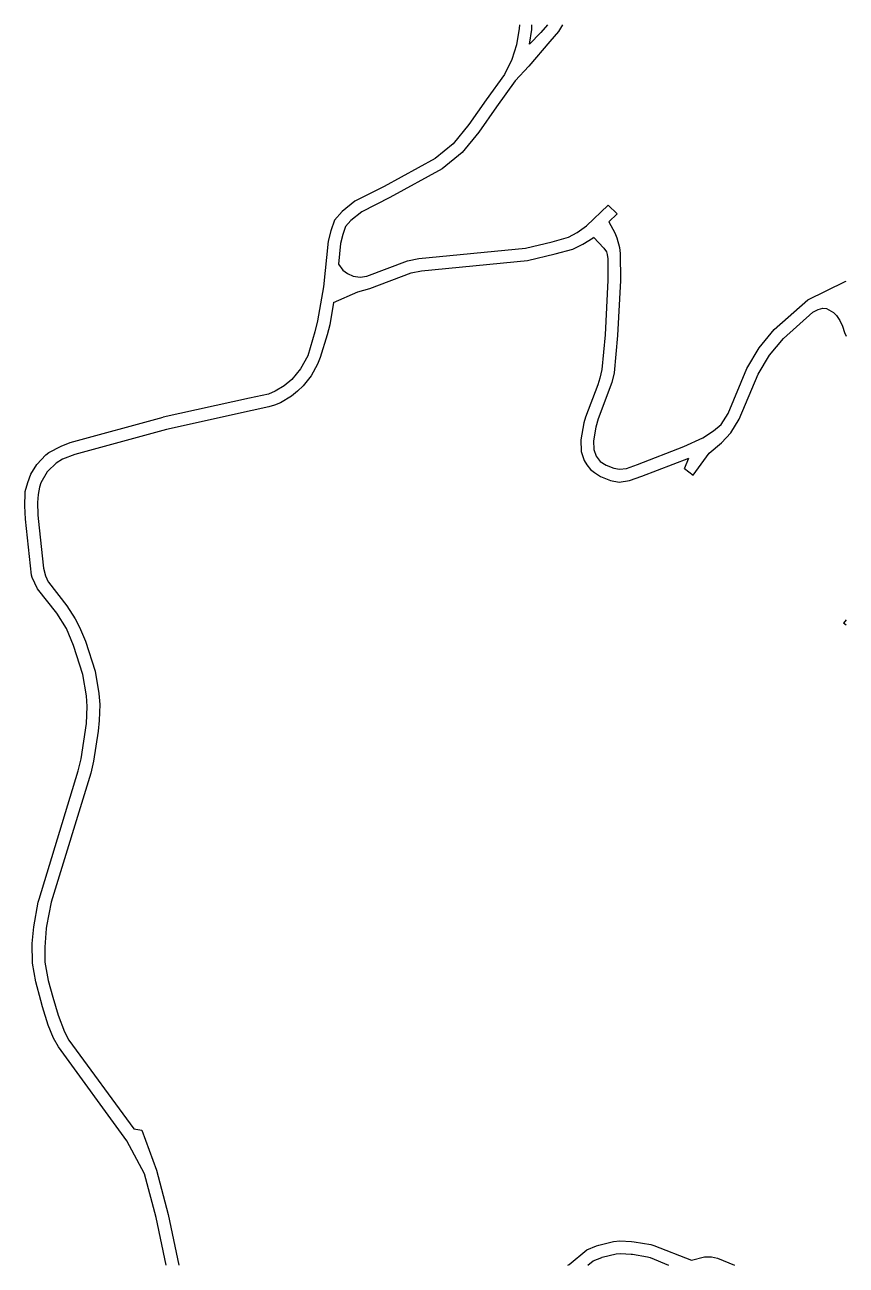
# Model space of a CAD drawing. Header units: metres. Extents: x -28800 to -28000, y -100200 to -99000.
# Drawn here: x -28163.3 to -28000, y -99846.6 to -99600 of the extents above; entities that cross this region are included whole.
import ezdxf

# ---------------------------------------------------------------- set-up
doc = ezdxf.new("R2010")
doc.units = ezdxf.units.M
doc.header["$LTSCALE"] = 2.5
doc.layers.add('道路', color=7, linetype='Continuous')

msp = doc.modelspace()

# ---------------------------------------------------------------- linework, layer by layer
at = {"layer": '道路'}
for points in [[(-28064.97633190719, -99600.00000000001), (-28064.993, -99600.734), (-28065.521, -99603.996), (-28066.456, -99606.922), (-28067.949, -99609.859), (-28071.551, -99614.884), (-28075.005, -99619.842), (-28078.15399999999, -99623.63599999998), (-28081.71, -99626.548), (-28091.87299999999, -99632.112), (-28097.67799999999, -99635.06500000002), (-28100.214, -99637.08400000002), (-28101.754, -99638.847), (-28102.491, -99640.98400000001), (-28103.021, -99643.004), (-28103.90700000001, -99652.08300000001), (-28105.1012151301, -99658.88011037585), (-28105.61187127122, -99661.01553818792), (-28107.067, -99665.79), (-28108.465, -99668.37800000003), (-28110.196, -99670.538), (-28111.70999999999, -99671.749), (-28113.52201642917, -99672.84119379269), (-28114.87825303931, -99673.41862054873), (-28118.607, -99674.23), (-28135.822, -99678.018)], [(-28056.37743586797, -99600.00000000001), (-28057.23, -99601.362), (-28058.91199999999, -99603.294), (-28063.11399999999, -99608.244), (-28065.80699999999, -99611.161), (-28069.511, -99616.32899999998), (-28073.014, -99621.358), (-28076.384, -99625.418), (-28080.306, -99628.63), (-28090.705, -99634.323), (-28096.319, -99637.17800000001), (-28098.48, -99638.898), (-28099.55, -99640.124), (-28100.097, -99641.71), (-28100.552, -99643.446), (-28100.95289178709, -99647.55376790067)], [(-28059.35900414692, -99600.00000000001), (-28060.714, -99601.55700000002), (-28062.96372987649, -99603.84579135253), (-28062.497, -99600.963), (-28062.47524411673, -99600.00000000001)], [(-28100.95289178709, -99647.55376790067), (-28100.072, -99648.772), (-28099.171, -99649.43899999998), (-28098.022, -99649.97), (-28096.616, -99650.169), (-28095.32799999999, -99649.998), (-28087.21261407642, -99646.93432070207), (-28084.95288375033, -99646.45427689051), (-28063.752, -99644.401), (-28058.49, -99643.13900000002), (-28055.192, -99642.241), (-28053.5, -99641.3), (-28051.631, -99639.995), (-28047.349, -99635.867)], [(-28047.349, -99635.867), (-28045.554, -99637.607)], [(-28047.16068025358, -99639.19484540028), (-28045.554, -99637.607)], [(-28047.16068025358, -99639.19484540028), (-28046.01245702898, -99641.37372934842), (-28045.61689426455, -99642.37155547382), (-28045.08453369694, -99644.28869491545), (-28044.92480231386, -99645.4512428586), (-28044.862, -99650.802), (-28045.441, -99661.792), (-28046.14944405438, -99669.17746439115), (-28046.56572497417, -99671.13369582039), (-28049.29943221887, -99678.32011914939), (-28049.75818802029, -99680.007257761), (-28050.232, -99682.676), (-28050.18399999999, -99684.399), (-28049.734, -99685.729), (-28048.88399999999, -99686.797), (-28047.699, -99687.539), (-28046.182, -99688.151), (-28045.05799999999, -99688.362), (-28043.665, -99688.178), (-28041.471, -99687.406), (-28032.291, -99683.86), (-28028.496, -99682.112), (-28026.362, -99680.74300000002), (-28024.82499999999, -99679.435), (-28023.477, -99677.263), (-28019.74, -99668.359), (-28017.31100000001, -99664.211), (-28014.292, -99660.6), (-28007.604, -99654.642), (-28000.21300000004, -99651.01100000006)], [(-28101.91898584248, -99655.2159432465), (-28097.08134778924, -99653.11393567234), (-28094.71399999999, -99652.439), (-28086.5004544129, -99649.33748345223), (-28084.44908775167, -99648.9168653298), (-28063.33799999999, -99646.872), (-28057.87099999999, -99645.56199999998), (-28054.37799999999, -99644.611), (-28052.332, -99643.631), (-28050.331, -99642.328), (-28050.23132085711, -99642.2294893796)], [(-28050.23132085711, -99642.22948937964), (-28048.17592275171, -99644.40233880536), (-28047.68376389601, -99645.12385162612), (-28047.50612538555, -99645.64342942255)], [(-28047.50612538555, -99645.64342942255), (-28047.41253860261, -99646.51483054335), (-28047.363, -99650.75), (-28047.935, -99661.607), (-28048.60049175134, -99668.5507801302), (-28048.98327308268, -99670.27215778593), (-28049.40661852206, -99671.5708860949), (-28051.85626456073, -99678.00834525799), (-28052.13668494944, -99679.09955324764), (-28052.73799999999, -99682.49), (-28052.672, -99684.84399999998), (-28052.07958883321, -99686.59536766072), (-28051.54022408041, -99687.47356250405), (-28050.81303657203, -99688.3883099029), (-28050.04782062496, -99689.01835492867), (-28048.839, -99689.775), (-28046.887, -99690.563), (-28045.126, -99690.89300000003), (-28043.08, -99690.622), (-28040.605, -99689.752), (-28031.31700000001, -99686.164)], [(-28000.213, -99651.011), (-28000, -99650.94387894271)], [(-28101.91898584248, -99655.2159432465), (-28102.6941162151, -99659.62680417638), (-28103.18077033122, -99661.61414615603), (-28104.56174743838, -99666.14757576102), (-28105.11802450564, -99667.44348840858), (-28106.373, -99669.76500000001), (-28107.99187713317, -99671.78523200184), (-28109.0869077677, -99672.85241407118), (-28110.277, -99673.805), (-28112.49224128616, -99675.13982487758), (-28113.66183330972, -99675.61131733577), (-28114.81608029318, -99675.96373903987), (-28118.085, -99676.675), (-28135.165, -99680.43)], [(-28027.263, -99685.17), (-28024.79, -99683.07600000002), (-28022.906, -99681.085), (-28021.24799999999, -99678.41299999999), (-28017.49899999999, -99669.479), (-28015.259, -99665.65400000002), (-28012.492, -99662.34399999998), (-28006.6191061068, -99657.11193808023), (-28005.59407973448, -99656.57047717374), (-28004.67563072773, -99656.31943756761), (-28003.89772493445, -99656.38870689626), (-28002.5113673828, -99657.16849056572)], [(-28002.51136738284, -99657.16849056564), (-28001.92178974273, -99657.77416741732), (-28001.28582240943, -99658.77216259208), (-28000.74575268639, -99659.90299196437), (-28000.32592043043, -99661.15880137242), (-28000, -99661.8741633179)], [(-28135.23074058006, -99846.5832529142), (-28137.21799999999, -99837.108), (-28139.53, -99828.445), (-28143.02399999999, -99821.84), (-28156.63080886982, -99803.2099956485), (-28157.59829005063, -99801.46723031338), (-28158.67087498069, -99798.89757299067), (-28159.78010501426, -99795.19781040162), (-28160.12399999999, -99793.979), (-28161.14566333754, -99790.28082385546), (-28161.81, -99786.55), (-28161.83276609407, -99782.6624943576), (-28161.521, -99779.34799999998), (-28160.62935080863, -99774.43055960533), (-28160.479, -99773.808), (-28152.66971232276, -99748.31381084934), (-28152.09603390279, -99745.91240824175), (-28151.01700000001, -99738.88999999998), (-28150.89986997505, -99735.54037595347), (-28151.02285148596, -99733.41223138275), (-28151.782, -99729.126), (-28153.601, -99723.38), (-28155.027, -99720.014), (-28156.96899999999, -99716.99), (-28160.78599999999, -99712.113), (-28161.85253926585, -99709.8484893247), (-28161.987, -99709.397), (-28163.149, -99698.26400000002), (-28163.30796704706, -99695.65415178236), (-28163.26672230175, -99693.0553058232), (-28163.22183295122, -99692.78573222568), (-28162.72157753627, -99690.98201955644), (-28162.11160448338, -99689.34498259342), (-28160.932, -99687.41699999999), (-28159.0958712548, -99685.48628347334), (-28158.51499999999, -99685.051), (-28156.06756199832, -99683.73954755777), (-28154.263, -99683.035), (-28135.822, -99678.018)], [(-28135.165, -99680.43), (-28153.39299999999, -99685.38999999998), (-28155.78641717125, -99686.38177957457), (-28157.065, -99687.131), (-28158.7314518252, -99688.71260742265), (-28158.864, -99688.892), (-28160.10327125098, -99691.0606519608), (-28160.37888965831, -99691.89270588383), (-28160.6707793189, -99693.40061381138), (-28160.81637723, -99694.95597460127), (-28160.68931579131, -99697.42205408595), (-28160.64799999999, -99698.14799999999), (-28159.61572415718, -99708.03061913475), (-28159.20448948764, -99709.51669894086), (-28158.66633840445, -99710.74920863844), (-28158.62599999999, -99710.817), (-28154.92799999999, -99715.541), (-28153.28244027013, -99718.1032606926), (-28152.42570341887, -99719.74509572028), (-28151.254, -99722.513), (-28149.34899999999, -99728.529), (-28148.56694019698, -99732.9418839936), (-28148.38460703813, -99735.15230058687), (-28148.4960061554, -99738.32717542919), (-28148.72227457673, -99740.41516591844), (-28149.6416218256, -99746.39732715773), (-28150.20133110112, -99748.79003676792), (-28158.048, -99774.408), (-28158.9749165858, -99779.17667504943), (-28159.03, -99779.631), (-28159.35467700596, -99783.37141847283), (-28159.299, -99786.319), (-28158.64007102159, -99789.96230179338), (-28157.716, -99793.29199999999), (-28156.67981188767, -99796.89443710443), (-28155.44395376727, -99800.2226741789)], [(-28030.422, -99689.508), (-28027.263, -99685.17)], [(-28032.16244291986, -99688.20392693851), (-28031.317, -99686.164)], [(-28032.16244291986, -99688.20392693851), (-28030.422, -99689.508)], [(-28000, -99718.26868684209), (-28000.531, -99718.95199999998)], [(-28000, -99719.36464133736), (-28000.531, -99718.95199999998)], [(-28155.44395376727, -99800.2226741789), (-28154.52121623096, -99801.85942055802), (-28141.627, -99819.513), (-28140.041, -99819.713)], [(-28140.041, -99819.713), (-28137.14299999999, -99827.694), (-28134.785, -99836.53), (-28132.67600407469, -99846.58337218476)], [(-28055.34686885708, -99846.58698237604), (-28055.074, -99846.424), (-28051.574, -99843.54600000002), (-28049.61692273133, -99842.73607025167), (-28049.212, -99842.613), (-28046.24897449557, -99841.89069078193), (-28045.016, -99841.744), (-28042.70530493872, -99841.86528214395), (-28042.153, -99841.934), (-28038.8151221347, -99842.4901822533), (-28038.24, -99842.641), (-28030.737, -99845.585)], [(-28051.33616916618, -99846.58716961973), (-28050.29, -99845.72700000001), (-28048.57332462999, -99845.04077649766), (-28048.494, -99845.017), (-28045.72432972204, -99844.35856407532), (-28044.842, -99844.261), (-28042.73378493562, -99844.38477946346), (-28042.459, -99844.419), (-28039.53641657884, -99844.89577941022), (-28038.954, -99845.052), (-28035.29600781365, -99846.58791847136)], [(-28030.737, -99845.585), (-28028.147, -99844.95), (-28026.755, -99844.898), (-28025.566, -99845.176), (-28022.20049409869, -99846.58852984908)]]:
    msp.add_lwpolyline(points, dxfattribs=at)

doc.saveas('drawing.dxf')
